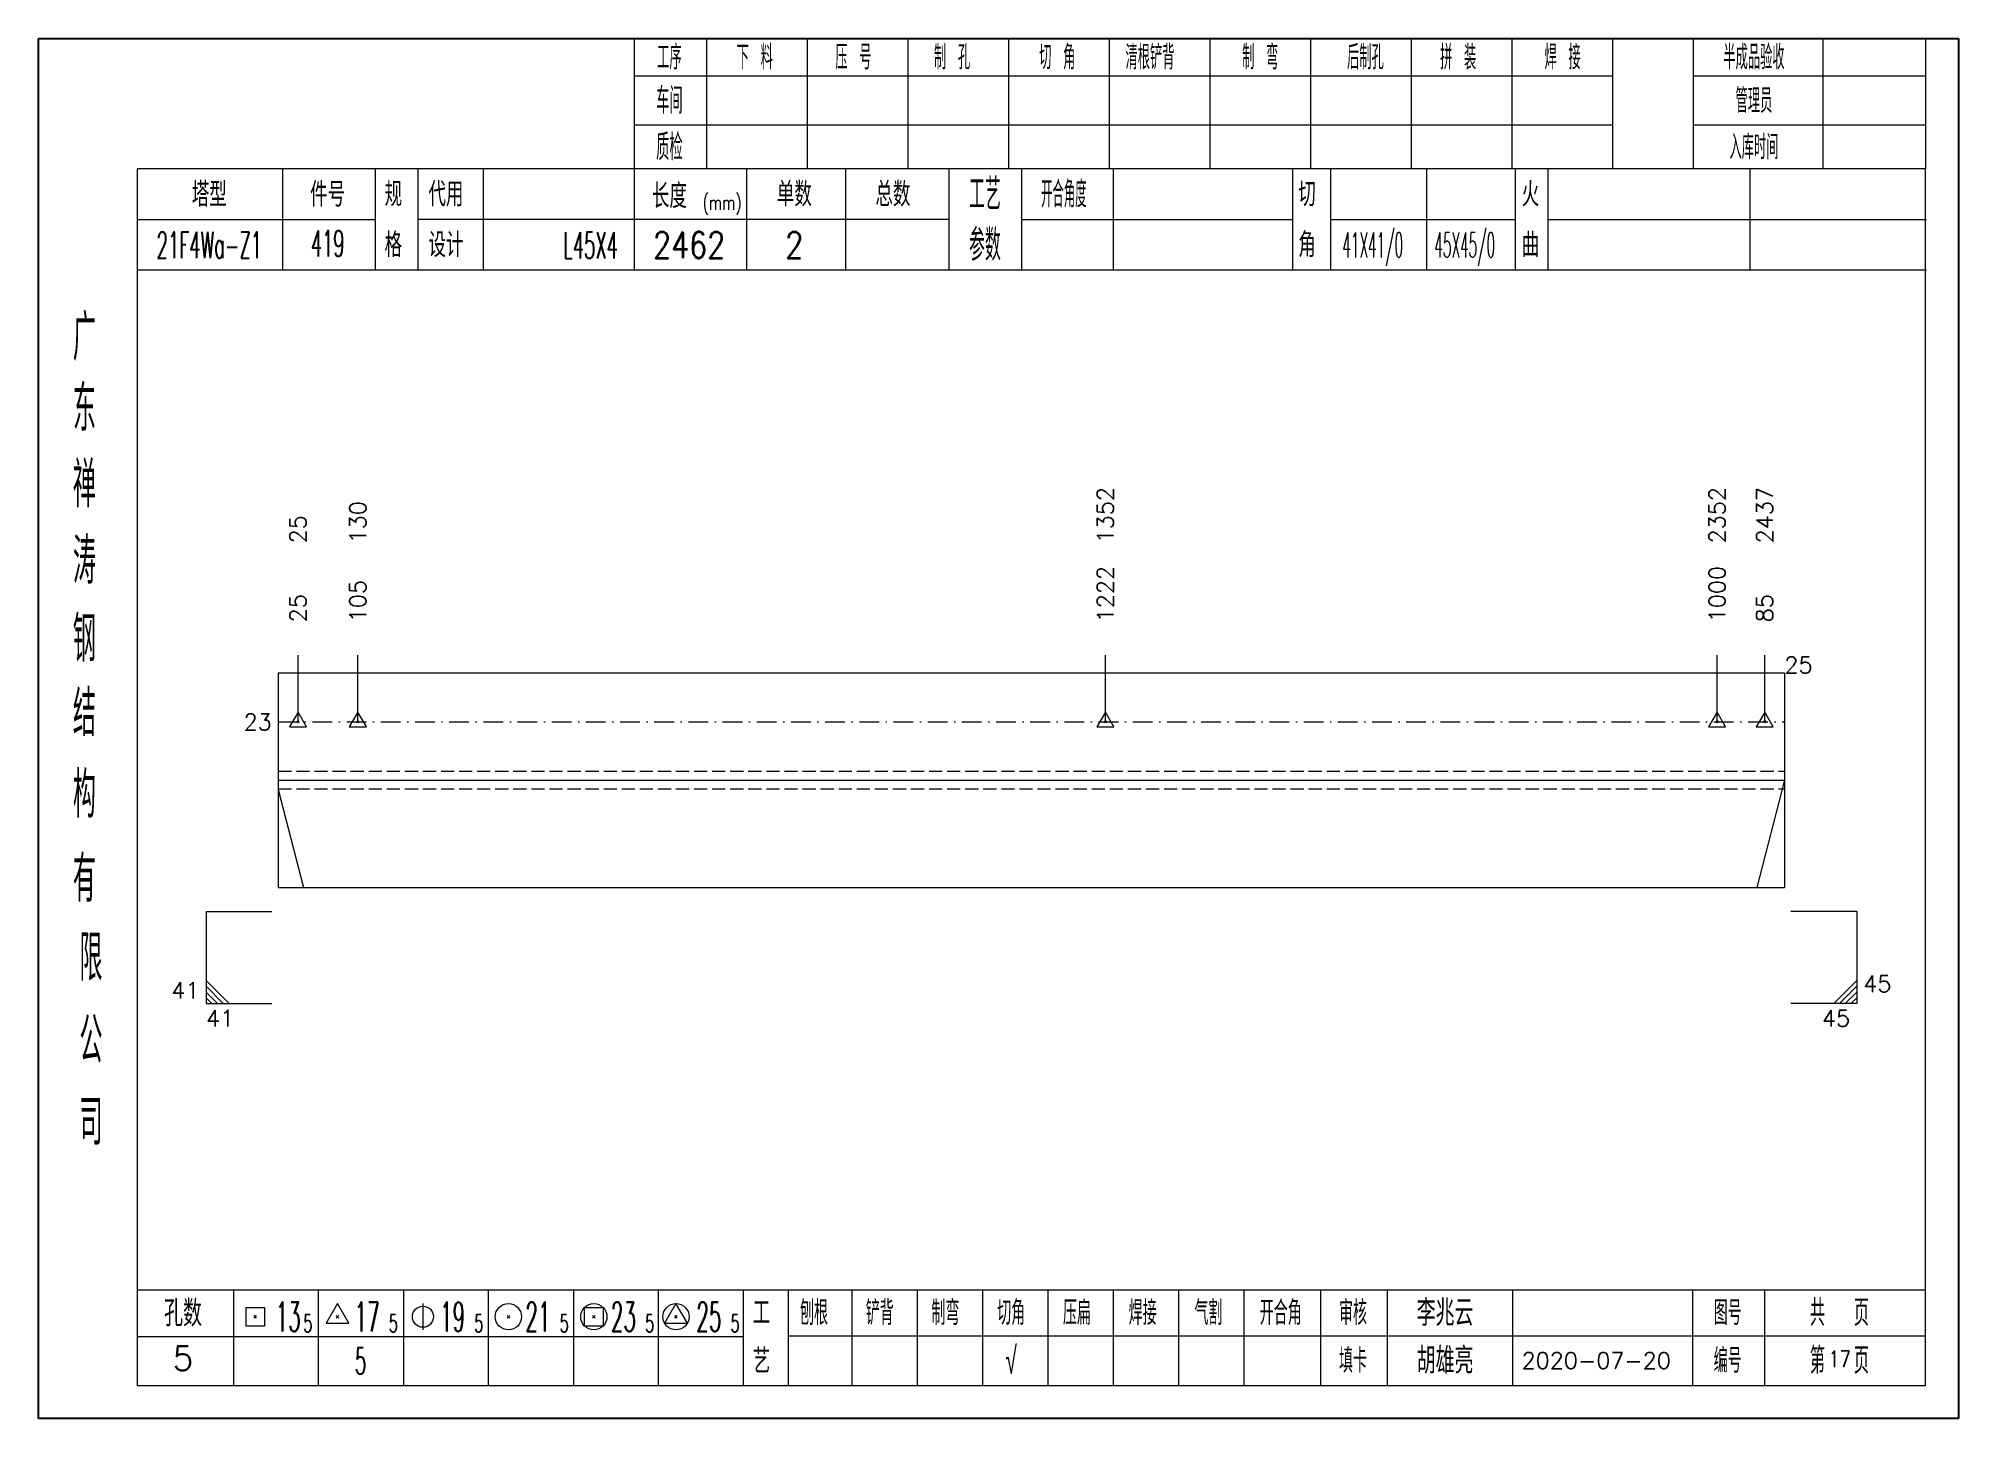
# Model space of a CAD drawing. Extents: x 1310 to 15542, y -76 to 8381.
# Drawn here: x 6510.5 to 6802.6, y 3663.8 to 3873.7 of the extents above; entities that cross this region are included whole.
import ezdxf
from ezdxf.enums import TextEntityAlignment as Align

# ---------------------------------------------------------------- set-up
doc = ezdxf.new("R2010")
doc.units = 0
doc.header["$MEASUREMENT"] = 0
doc.linetypes.add('一点画线', pattern=[5.2, 3, -1, 0.2, -1])
doc.linetypes.add('虚线', pattern=[2.75, 2, -0.75])
doc.layers.get('0').update_dxf_attribs({"linetype": 'CONTINUOUS', "lineweight": 25})
for name, color, linetype, lineweight in [('1', 7, 'CONTINUOUS', 25), ('4', 7, 'CONTINUOUS', 25), ('5', 7, 'CONTINUOUS', 25)]:
    doc.layers.add(name, color=color, linetype=linetype, lineweight=lineweight)
doc.styles.get("Standard").update_dxf_attribs({"font": 'simplex.shx', "width": 0.7, "height": 3, "bigfont": 'gbhzfs.shx'})

msp = doc.modelspace()

# ---------------------------------------------------------------- texts
at = {"color": 7, "linetype": 'Continuous', "lineweight": 13}
for s, p in [('1352', (6672.828, 3796.914)), ('2352', (6765.894, 3796.914)), ('2437', (6773.132, 3796.914)), ('25', (6550.002, 3796.914)), ('130', (6559.1, 3796.914))]:
    msp.add_text(s, height=2.5, rotation=90, dxfattribs=at).set_placement(p, align=Align.MIDDLE_LEFT)
at = {"color": 8, "linetype": 'Continuous', "lineweight": 9}
for s, p in [('1222', (6672.828, 3784.914)), ('1000', (6765.894, 3784.914)), ('105', (6559.1, 3784.914)), ('25', (6550.002, 3784.914)), ('85', (6773.132, 3784.914))]:
    msp.add_text(s, height=2.5, rotation=90, dxfattribs=at).set_placement(p, align=Align.MIDDLE_LEFT)
at = {"color": 7, "linetype": 'Continuous', "lineweight": 13}
msp.add_text('25', height=2.5, dxfattribs=at).set_placement((6776.132, 3778.414), align=Align.MIDDLE_LEFT)
msp.add_text('23', height=2.5, dxfattribs=at).set_placement((6546.002, 3769.747), align=Align.MIDDLE_RIGHT)
msp.add_text('45', height=2.5, dxfattribs=at).set_placement((6788.132, 3727.914), align=Align.BOTTOM_LEFT)
msp.add_text('41', height=2.5, dxfattribs=at).set_placement((6535.002, 3726.914), align=Align.BOTTOM_RIGHT)
msp.add_text('41', height=2.5, dxfattribs=at).set_placement((6536.002, 3725.914), align=Align.TOP_LEFT)
msp.add_text('45', height=2.5, dxfattribs=at).set_placement((6786.132, 3725.914), align=Align.TOP_RIGHT)
at = {"layer": '4', "color": 1, "linetype": 'Continuous', "lineweight": 25}
for s, height, width, p in [('工序', 3.7, 0.7, (6606.502, 3870.871)), ('下 料', 3.7, 0.7, (6619.502, 3870.871)), ('压 号', 3.7, 0.7, (6634.502, 3870.871)), ('制 孔', 3.7, 0.7, (6649.502, 3870.871)), ('切 角', 3.7, 0.7, (6665.502, 3870.871)), ('清根铲背 ', 3.7, 0.7, (6680.502, 3870.871)), (' 制 弯', 3.7, 0.7, (6695.502, 3870.871)), (' 后制孔', 3.7, 0.7, (6711.502, 3870.871)), ('拼 装', 3.7, 0.7, (6726.502, 3870.871)), (' 焊 接', 3.7, 0.7, (6741.502, 3870.871)), ('半成品验收', 3.7, 0.7, (6771.502, 3870.871)), ('车间', 4, 0.7, (6606.502, 3864.271)), ('管理员', 3.7, 0.7, (6771.502, 3864.271)), ('质检', 4, 0.7, (6606.502, 3857.211)), ('入库时间', 3.7, 0.7, (6771.502, 3857.211)), ('(mm)', 2.24, 0.7, (6614.502, 3848.771)), ('工艺', 4.8, 0.7, (6654.502, 3850.031)), ('开合角度', 4, 0.6, (6666.502, 3850.031)), ('419', 4, 0.5, (6554.502, 3842.541)), ('参数', 4.8, 0.7, (6654.502, 3842.321)), ('41X41/0', 3.8, 0.4, (6713.502, 3842.321)), ('45X45/0', 3.8, 0.4, (6727.502, 3842.321)), ('21F4Wa-Z1', 4, 0.5, (6536.502, 3842.291)), ('L45X4', 4, 0.5, (6594.502, 3842.271)), ('2462', 4, 0.8, (6609.502, 3842.321)), ('2', 4, 0.8, (6625.502, 3842.321)), ('广', 6.96, 0.7, (6517.502, 3828.241)), ('东', 6.96, 0.7, (6517.502, 3817.451)), ('禅', 6.96, 0.7, (6517.502, 3805.861)), ('涛', 6.96, 0.7, (6517.502, 3794.261)), ('钢', 6.96, 0.7, (6517.502, 3782.371)), ('结', 6.96, 0.7, (6517.502, 3771.061)), ('构', 6.96, 0.7, (6517.502, 3758.681)), ('有', 6.96, 0.7, (6517.502, 3745.871)), ('限', 6.96, 0.7, (6518.502, 3733.871)), ('公', 6.96, 0.7, (6518.502, 3721.331)), ('司', 6.96, 0.7, (6518.502, 3708.851)), ('13', 4.47, 0.5, (6548.502, 3679.271)), ('17', 4.47, 0.5, (6560.502, 3679.271)), ('19', 4.47, 0.5, (6573.502, 3679.271)), ('21', 4.47, 0.5, (6586.502, 3679.271)), ('23', 4.47, 0.5, (6599.502, 3679.271)), ('25', 4.47, 0.5, (6612.502, 3679.271)), ('刨根', 3.7, 0.8, (6628.502, 3679.871)), ('铲背', 3.7, 0.8, (6638.502, 3679.871)), ('制弯', 3.7, 0.8, (6648.502, 3679.871)), ('切角', 3.7, 0.8, (6658.502, 3679.871)), ('压扁', 3.7, 0.8, (6668.502, 3679.871)), ('焊接', 3.7, 0.8, (6678.502, 3679.871)), ('气割', 3.7, 0.8, (6688.502, 3679.871)), ('开合角', 3.7, 0.8, (6699.502, 3679.871)), ('审核', 3.7, 0.8, (6710.502, 3679.871)), ('图号', 3.7, 0.8, (6767.502, 3679.871)), ('共  页', 4, 0.8, (6784.502, 3679.871)), ('5', 2.68, 0.6, (6551.502, 3678.271)), ('5', 2.68, 0.6, (6564.502, 3678.271)), ('5', 2.68, 0.6, (6577.502, 3678.271)), ('5', 2.68, 0.6, (6590.502, 3678.271)), ('5', 2.68, 0.6, (6603.502, 3678.271)), ('5', 2.68, 0.6, (6616.502, 3678.271)), ('√', 4, 0.6, (6658.502, 3672.601)), ('第  页', 4, 0.8, (6784.502, 3672.601)), ('5', 4, 0.5, (6559.502, 3672.521)), ('填卡', 3.7, 0.8, (6710.502, 3672.601)), ('编号', 3.7, 0.8, (6767.502, 3672.601))]:
    msp.add_text(s, height=height, dxfattribs=dict(at, width=width)).set_placement(p, align=Align.MIDDLE_CENTER)
for s, height, p in [('塔型', 3.7, (6536.502, 3850.001)), ('件号', 3.7, (6554.502, 3850.001)), ('规', 3.7, (6564.502, 3850.031)), ('代用', 3.7, (6572.502, 3850.031)), ('长度', 3.7, (6606.502, 3849.771)), ('单数', 3.7, (6625.502, 3850.031)), ('总数', 3.7, (6640.502, 3850.031)), ('切', 3.7, (6703.502, 3850.031)), ('火', 3.7, (6737.502, 3850.031)), ('格', 3.7, (6564.502, 3842.321)), ('设计', 3.7, (6572.502, 3842.321)), ('角', 3.7, (6703.502, 3842.321)), ('曲', 3.7, (6737.502, 3842.321)), ('孔数', 4, (6532.502, 3679.791)), ('工', 3.7, (6620.502, 3679.871)), ('李兆云', 4, (6724.502, 3679.871)), ('胡雄亮', 4, (6724.502, 3672.601)), ('5', 3.7, (6532.502, 3672.961)), ('艺', 3.7, (6620.502, 3672.521)), ('2020-07-20', 2.5, (6747.502, 3672.601))]:
    msp.add_text(s, height=height, dxfattribs=at).set_placement(p, align=Align.MIDDLE_CENTER)
at = {"layer": '4', "color": 6, "linetype": 'Continuous', "lineweight": 25, "width": 0.8}
msp.add_text('17', height=2.5, dxfattribs=at).set_placement((6784.527, 3672.829), align=Align.MIDDLE_CENTER)

# ---------------------------------------------------------------- blocks, each defined once
blk = doc.blocks.new('孔17.5')
at = {"layer": '5', "color": 7, "linetype": 'Continuous', "lineweight": 13}
for p, q in [((0, 1), (-0.866, -0.5)), ((-0.1, -0.1), (0.1, 0.1)), ((0.1, -0.1), (-0.1, 0.1)), ((0.866, -0.5), (0, 1)), ((-0.866, -0.5), (0.866, -0.5))]:
    blk.add_line(p, q, dxfattribs=at)
blk = doc.blocks.new('CTJGK')
at = {"color": 6, "linetype": 'Continuous'}
for p, q in [((0, 209.97), (292.13, 209.97)), ((0, 0), (0, 209.97)), ((292.13, 209.97), (292.13, 0)), ((292.13, 0), (0, 0))]:
    blk.add_line(p, q, dxfattribs=at)

# ---------------------------------------------------------------- linework, layer by layer
at = {"color": 7, "linetype": 'Continuous', "lineweight": 18}
for p, q in [((6547.002, 3777.247), (6547.002, 3744.581)), ((6547.002, 3777.247), (6776.132, 3777.247)), ((6776.132, 3777.247), (6776.132, 3744.581)), ((6547.002, 3760.914), (6776.132, 3760.914))]:
    msp.add_line(p, q, dxfattribs=at)
at = {"color": 7, "linetype": 'Continuous', "lineweight": 13}
for p, q in [((6550.002, 3769.747), (6550.002, 3779.914)), ((6559.1, 3769.747), (6559.1, 3779.914)), ((6672.828, 3769.747), (6672.828, 3779.914)), ((6765.894, 3769.747), (6765.894, 3779.914)), ((6773.132, 3769.747), (6773.132, 3779.914)), ((6776.132, 3760.914), (6771.944, 3744.581)), ((6547.002, 3759.462), (6550.817, 3744.581)), ((6536.002, 3740.914), (6546.002, 3740.914)), ((6536.002, 3740.914), (6536.002, 3726.914)), ((6787.132, 3740.914), (6777.132, 3740.914)), ((6787.132, 3740.914), (6787.132, 3726.914)), ((6539.502, 3726.914), (6536.002, 3730.414)), ((6538.627, 3726.914), (6536.002, 3729.539)), ((6537.752, 3726.914), (6536.002, 3728.664)), ((6536.877, 3726.914), (6536.002, 3727.789)), ((6783.632, 3726.914), (6787.132, 3730.414)), ((6784.507, 3726.914), (6787.132, 3729.539)), ((6785.382, 3726.914), (6787.132, 3728.664)), ((6786.257, 3726.914), (6787.132, 3727.789)), ((6536.002, 3726.914), (6546.002, 3726.914)), ((6787.132, 3726.914), (6777.132, 3726.914))]:
    msp.add_line(p, q, dxfattribs=at)
at = {"color": 3, "linetype": '一点画线', "lineweight": 13}
msp.add_line((6547.002, 3769.747), (6776.132, 3769.747), dxfattribs=at)
at = {"color": 1, "linetype": '虚线', "lineweight": 18}
for p, q in [((6547.002, 3762.247), (6776.132, 3762.247)), ((6547.002, 3759.581), (6776.132, 3759.581))]:
    msp.add_line(p, q, dxfattribs=at)
at = {"layer": '1', "color": 7, "linetype": 'Continuous', "lineweight": 18}
msp.add_line((6547.002, 3744.581), (6776.132, 3744.581), dxfattribs=at)
at = {"layer": '4', "color": 1, "linetype": 'Continuous', "lineweight": 18}
for p, q in [((6510.502, 3873.741), (6510.502, 3663.771)), ((6802.632, 3873.741), (6510.502, 3873.741)), ((6601.132, 3873.741), (6601.132, 3853.901)), ((6612.162, 3873.741), (6612.162, 3853.881)), ((6627.472, 3873.741), (6627.472, 3853.881)), ((6642.792, 3873.741), (6642.792, 3853.881)), ((6658.102, 3873.741), (6658.102, 3853.881)), ((6673.412, 3873.741), (6673.412, 3853.881)), ((6688.722, 3873.741), (6688.722, 3853.881)), ((6704.042, 3873.741), (6704.042, 3853.881)), ((6719.352, 3873.741), (6719.352, 3853.881)), ((6734.662, 3873.741), (6734.662, 3853.881)), ((6749.972, 3873.741), (6749.972, 3853.901)), ((6749.972, 3873.741), (6749.972, 3853.881)), ((6762.252, 3873.741), (6762.252, 3853.881)), ((6782.002, 3873.741), (6782.002, 3853.881)), ((6797.582, 3873.741), (6797.582, 3853.881)), ((6802.632, 3843.941), (6802.632, 3873.741)), ((6749.972, 3868.011), (6601.132, 3868.011)), ((6797.582, 3868.011), (6762.252, 3868.011)), ((6749.972, 3860.531), (6601.132, 3860.531)), ((6797.582, 3860.531), (6762.252, 3860.531)), ((6525.512, 3853.881), (6525.512, 3668.821)), ((6797.582, 3853.881), (6525.512, 3853.881)), ((6547.632, 3853.891), (6547.632, 3838.471)), ((6561.782, 3838.471), (6561.782, 3853.881)), ((6568.282, 3838.471), (6568.282, 3853.881)), ((6578.152, 3853.881), (6578.152, 3838.471)), ((6601.132, 3853.901), (6601.132, 3838.471)), ((6618.252, 3853.881), (6618.252, 3838.471)), ((6633.302, 3853.881), (6633.302, 3838.471)), ((6649.002, 3853.881), (6649.002, 3838.471)), ((6660.062, 3853.881), (6660.062, 3838.471)), ((6674.012, 3853.881), (6674.012, 3838.471)), ((6701.312, 3853.881), (6701.312, 3838.471)), ((6707.072, 3853.881), (6707.072, 3838.471)), ((6721.692, 3853.881), (6721.692, 3838.471)), ((6735.152, 3853.881), (6735.152, 3838.471)), ((6740.142, 3853.881), (6740.142, 3838.471)), ((6770.882, 3853.881), (6770.882, 3838.471)), ((6797.582, 3668.821), (6797.582, 3853.881)), ((6561.782, 3846.121), (6525.512, 3846.121)), ((6649.002, 3846.171), (6568.282, 3846.171)), ((6660.062, 3846.171), (6701.312, 3846.171)), ((6707.072, 3846.171), (6735.152, 3846.171)), ((6740.142, 3846.171), (6797.762, 3846.171)), ((6802.632, 3663.771), (6802.632, 3843.941)), ((6797.762, 3838.471), (6525.512, 3838.471)), ((6525.512, 3683.351), (6797.582, 3683.351)), ((6540.202, 3683.351), (6540.202, 3668.821)), ((6553.132, 3668.821), (6553.132, 3683.351)), ((6566.062, 3683.351), (6566.062, 3668.821)), ((6578.982, 3668.821), (6578.982, 3683.351)), ((6591.912, 3683.351), (6591.912, 3668.821)), ((6604.842, 3668.821), (6604.842, 3683.351)), ((6617.762, 3668.821), (6617.762, 3683.351)), ((6624.632, 3668.821), (6624.632, 3683.351)), ((6634.292, 3668.821), (6634.292, 3683.351)), ((6644.232, 3668.821), (6644.232, 3683.351)), ((6654.172, 3668.821), (6654.172, 3683.351)), ((6664.122, 3668.821), (6664.122, 3683.351)), ((6674.062, 3668.821), (6674.062, 3683.351)), ((6684.002, 3668.821), (6684.002, 3683.351)), ((6693.952, 3668.821), (6693.952, 3683.351)), ((6705.592, 3668.821), (6705.592, 3683.351)), ((6715.742, 3668.821), (6715.742, 3683.351)), ((6734.802, 3668.821), (6734.802, 3683.351)), ((6762.182, 3668.821), (6762.182, 3683.351)), ((6773.142, 3668.821), (6773.142, 3683.351)), ((6617.762, 3676.221), (6525.512, 3676.221)), ((6624.592, 3676.381), (6797.582, 3676.381)), ((6525.512, 3668.821), (6797.582, 3668.821)), ((6510.502, 3663.771), (6802.632, 3663.771))]:
    msp.add_line(p, q, dxfattribs=at)
at = {"layer": '4', "color": 7, "linetype": 'Continuous', "lineweight": 13}
for p, q in [((6556.002, 3681.271), (6554.27, 3678.271)), ((6557.734, 3678.271), (6556.002, 3681.271)), ((6569.002, 3681.271), (6569.002, 3677.271)), ((6607.502, 3681.271), (6605.77, 3678.271)), ((6609.234, 3678.271), (6607.502, 3681.271)), ((6542.088, 3677.857), (6542.088, 3680.685)), ((6542.088, 3680.685), (6544.916, 3680.685)), ((6543.302, 3679.071), (6543.702, 3679.471)), ((6543.702, 3679.071), (6543.302, 3679.471)), ((6544.916, 3680.685), (6544.916, 3677.857)), ((6554.27, 3678.271), (6557.734, 3678.271)), ((6555.802, 3679.071), (6556.202, 3679.471)), ((6556.202, 3679.071), (6555.802, 3679.471)), ((6581.802, 3679.071), (6582.202, 3679.471)), ((6582.202, 3679.071), (6581.802, 3679.471)), ((6593.588, 3677.857), (6593.588, 3680.685)), ((6593.588, 3680.685), (6596.416, 3680.685)), ((6594.802, 3679.071), (6595.202, 3679.471)), ((6595.202, 3679.071), (6594.802, 3679.471)), ((6596.416, 3680.685), (6596.416, 3677.857)), ((6605.77, 3678.271), (6609.234, 3678.271)), ((6607.302, 3679.071), (6607.702, 3679.471)), ((6607.702, 3679.071), (6607.302, 3679.471)), ((6544.916, 3677.857), (6542.088, 3677.857)), ((6596.416, 3677.857), (6593.588, 3677.857))]:
    msp.add_line(p, q, dxfattribs=at)
for centre, radius in [((6569.002, 3679.271), 1.6), ((6582.002, 3679.271), 2), ((6595.002, 3679.271), 2), ((6607.502, 3679.271), 2)]:
    msp.add_circle(centre, radius, dxfattribs=at)

# ---------------------------------------------------------------- block references
at = {"color": 0, "linetype": 'Continuous'}
msp.add_blockref('CTJGK', (6510.502, 3663.771), dxfattribs=at)
at = {"color": 8, "linetype": 'Continuous', "lineweight": 9, "xscale": 1.5, "yscale": 1.5, "zscale": 1.5}
for p in [(6550.002, 3769.747), (6559.1, 3769.747), (6672.828, 3769.747), (6765.894, 3769.747), (6773.132, 3769.747)]:
    msp.add_blockref('孔17.5', p, dxfattribs=at)

msp.set_redraw_order([(e.dxf.handle, doc.entitydb.next_handle()) for e in msp.query("TEXT MTEXT ATTDEF DIMENSION ARC_DIMENSION")])  # texts and dimensions are drawn at this point

doc.saveas('drawing.dxf')
